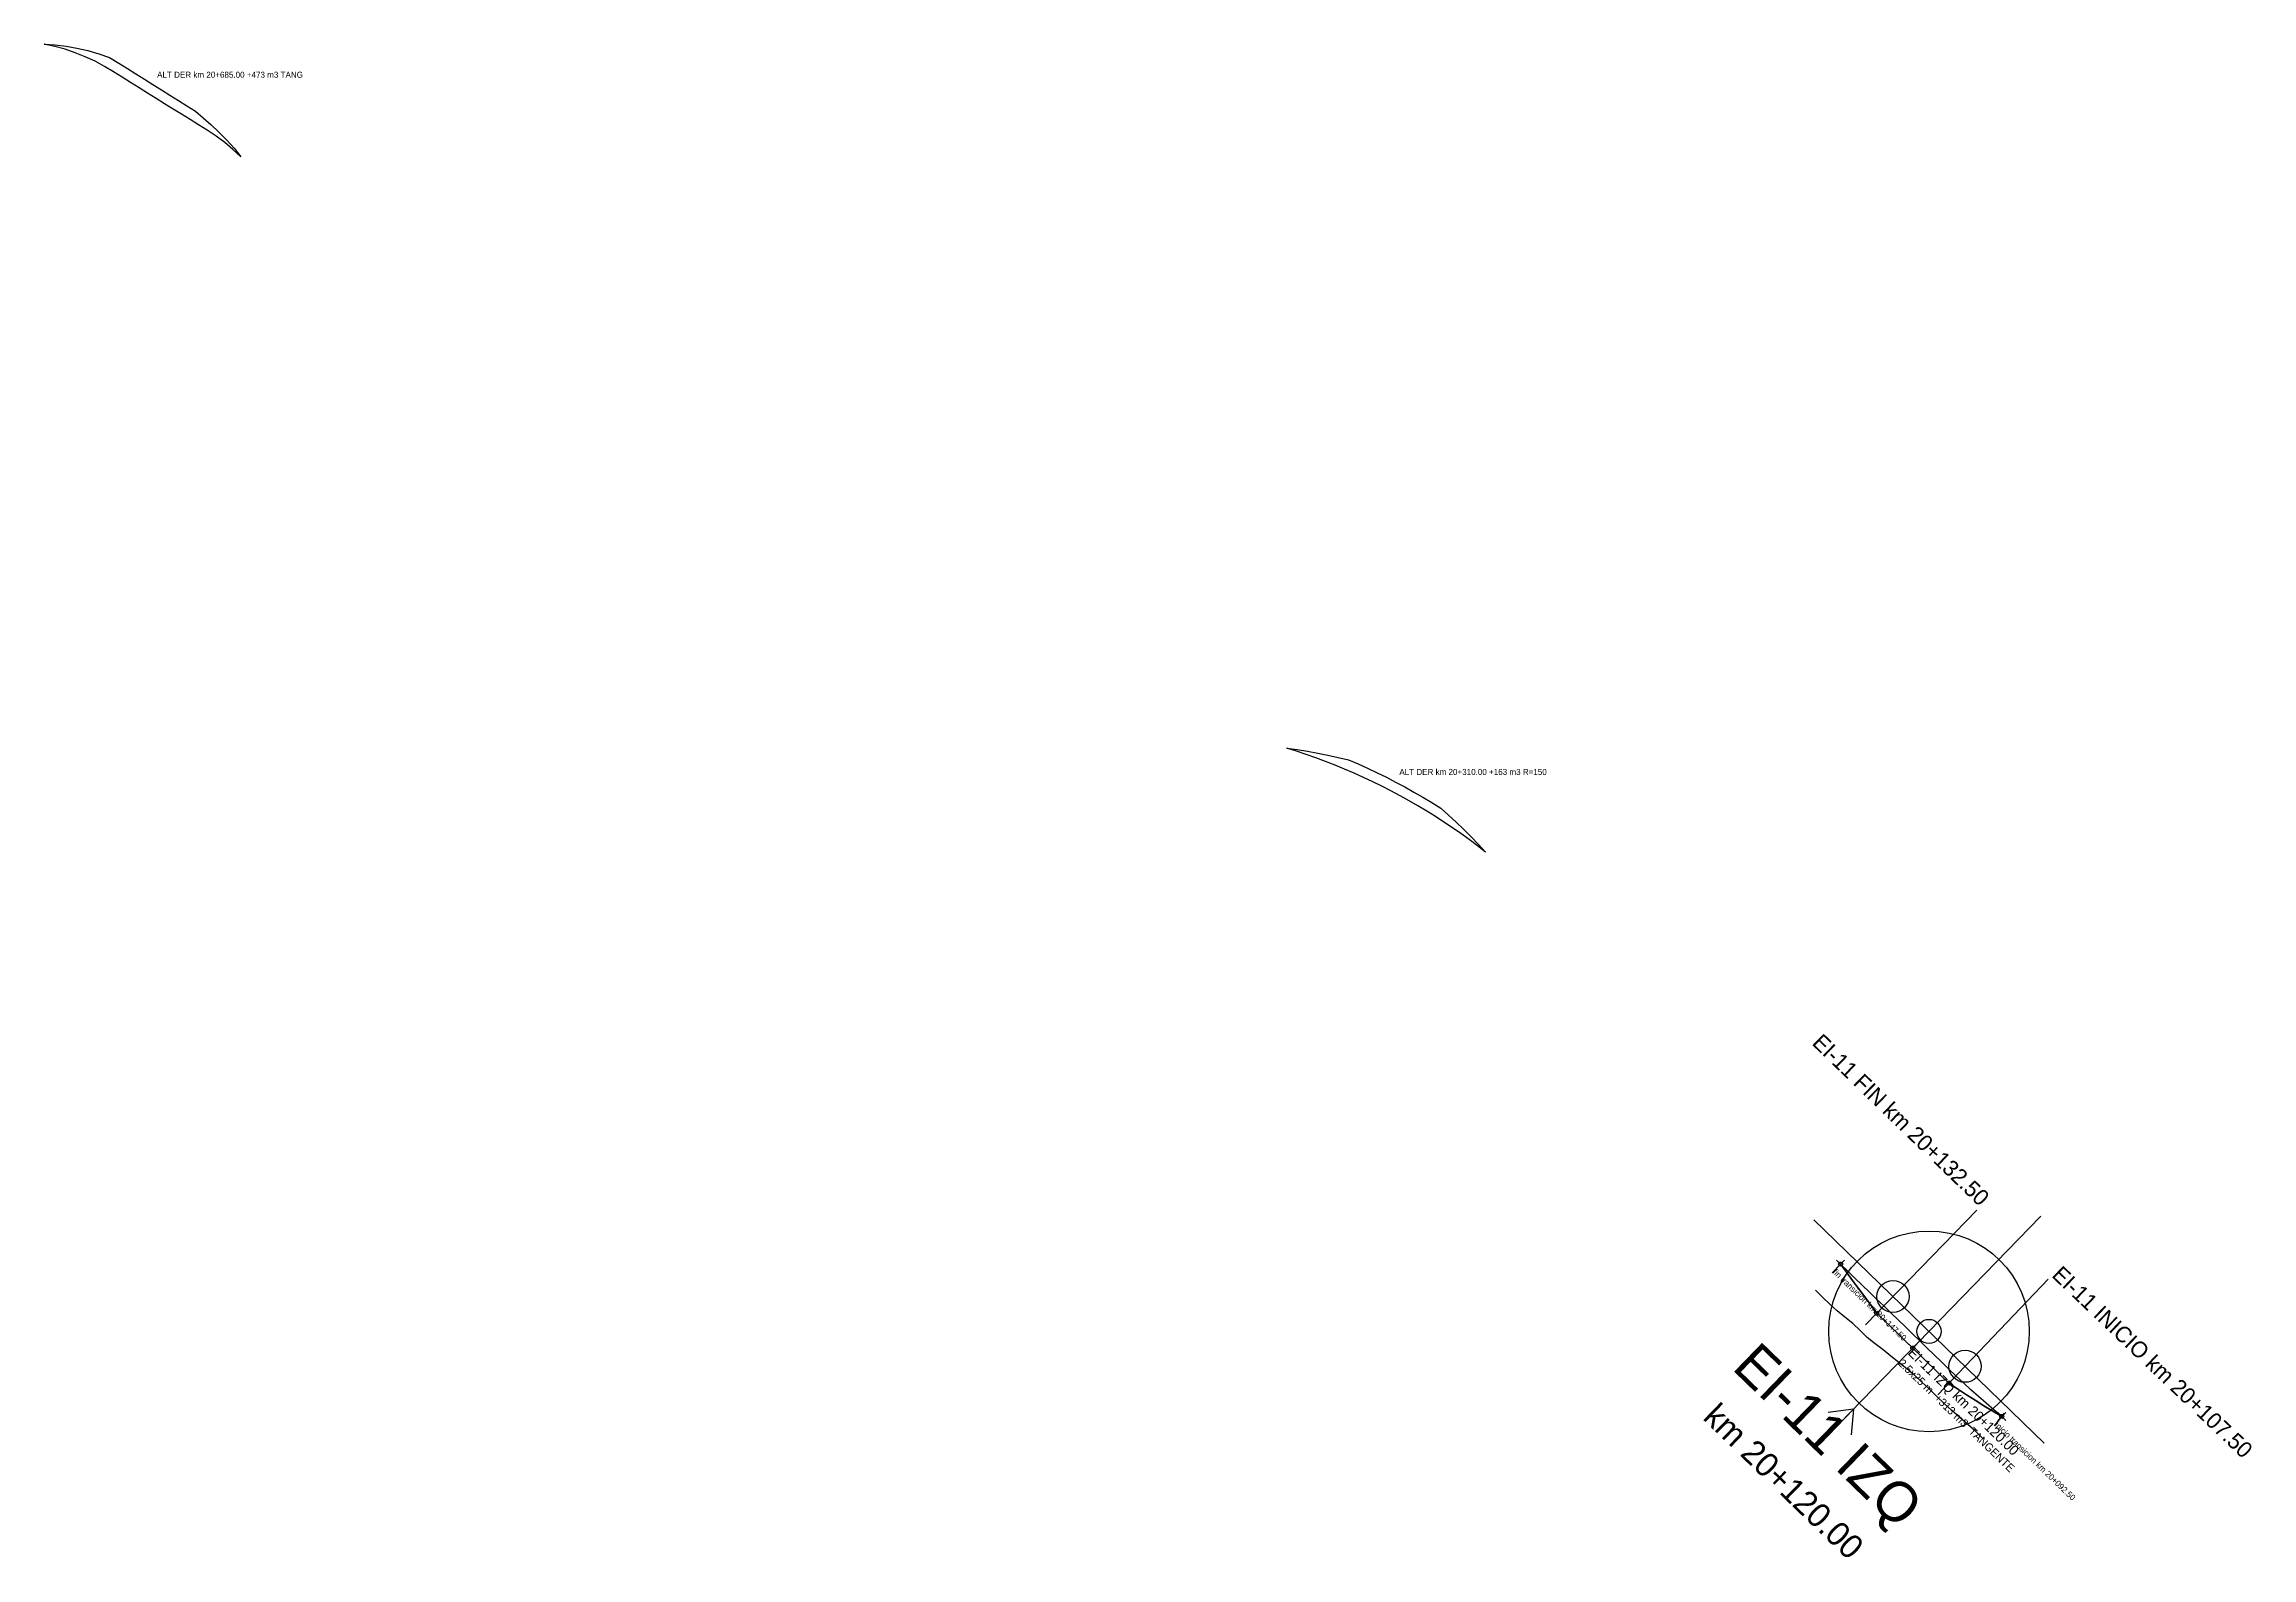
# Model space of a CAD drawing. Extents: x 598026 to 612634, y 9471396 to 9478667.
# Drawn here: x 602448 to 602998, y 9477507 to 9477884 of the extents above; entities that cross this region are included whole.
import ezdxf
from ezdxf.enums import TextEntityAlignment as Align

# ---------------------------------------------------------------- set-up
doc = ezdxf.new("R2010")
doc.units = 0
doc.header["$PDMODE"] = 35
doc.header["$PDSIZE"] = 1
for name, color, linetype in [('ENSANCHE_ALTERNATIVAS', 8, 'CONTINUOUS'), ('ENSANCHE_IZQ', 1, 'CONTINUOUS'), ('ENSANCHE_IZQ_BORDE_3D', 1, 'CONTINUOUS'), ('ENSANCHE_IZQ_MARCA', 1, 'CONTINUOUS'), ('ENSANCHE_IZQ_PUNTOS', 1, 'CONTINUOUS'), ('ENSANCHE_IZQ_TALUD', 1, 'CONTINUOUS'), ('ENSANCHE_IZQ_TEXTO', 1, 'CONTINUOUS')]:
    doc.layers.add(name, color=color, linetype=linetype)

msp = doc.modelspace()

# ---------------------------------------------------------------- texts
at = {"layer": 'ENSANCHE_ALTERNATIVAS'}
for s, p in [('ALT DER km 20+685.00 +473 m3 TANG', (602475.9785, 9477875.3951)), ('ALT DER km 20+310.00 +163 m3 R=150', (602785.5541, 9477701.6576))]:
    msp.add_text(s, height=1.5, dxfattribs=at).set_placement(p)
at = {"layer": 'ENSANCHE_IZQ_MARCA'}
msp.add_text('EI-11 FIN km 20+132.50', height=4, rotation=-44.0989, dxfattribs=at).set_placement((602930.1421, 9477593.9458), align=Align.RIGHT)
msp.add_text('EI-11 INICIO km 20+107.50', height=4, rotation=-43.6301, dxfattribs=at).set_placement((602947.9174, 9477576.7289))
for s, height, p in [('EI-11 IZQ', 10, (602889.0141, 9477533.541)), ('km 20+120.00', 6, (602879.2716, 9477523.4871))]:
    msp.add_text(s, height=height, rotation=-44.0989, dxfattribs=at).set_placement(p, align=Align.CENTER)
at = {"layer": 'ENSANCHE_IZQ_TEXTO'}
for s, height, p in [('fin transicion km 20+147.50', 1.5, (602893.413, 9477577.5977)), ('2.5x25 m  +313 m3  TANGENTE', 2, (602909.6823, 9477554.8698)), ('EI-11 IZQ km 20+120.00', 2.5, (602912.118, 9477557.3832)), ('inicio transicion km 20+092.50', 1.5, (602933.7692, 9477539.4846))]:
    msp.add_text(s, height=height, rotation=-44.0989, dxfattribs=at).set_placement(p)

# ---------------------------------------------------------------- linework, layer by layer
at = {"layer": 'ENSANCHE_ALTERNATIVAS'}
for points in [[(602496.8471, 9477855.677), (602494.8869, 9477857.5089), (602492.8279, 9477859.2291), (602490.6766, 9477860.8323), (602488.442, 9477862.3122), (602486.3211, 9477863.6358), (602484.2003, 9477864.9594), (602482.0794, 9477866.2831), (602479.9586, 9477867.6067), (602477.8377, 9477868.9303), (602475.7169, 9477870.2539), (602473.596, 9477871.5776), (602471.4752, 9477872.9012), (602469.3543, 9477874.2248), (602467.2335, 9477875.5485), (602465.1126, 9477876.8721), (602462.8655, 9477878.2324), (602460.5003, 9477879.499), (602458.0685, 9477880.6324), (602455.5774, 9477881.629), (602453.0349, 9477882.4858), (602450.4487, 9477883.2001), (602447.8269, 9477883.7696), (602447.8269, 9477883.7696), (602450.5485, 9477883.6046), (602453.279, 9477883.2826), (602456.0093, 9477882.8021), (602458.7303, 9477882.1621), (602461.4325, 9477881.3622), (602464.1065, 9477880.4026), (602466.4362, 9477878.9929), (602468.5571, 9477877.6693), (602470.6779, 9477876.3457), (602472.7988, 9477875.022), (602474.9196, 9477873.6984), (602477.0405, 9477872.3748), (602479.1613, 9477871.0512), (602481.2822, 9477869.7275), (602483.403, 9477868.4039), (602485.5239, 9477867.0803), (602487.4241, 9477865.4032), (602489.3244, 9477863.7261), (602491.3954, 9477861.855), (602493.3442, 9477859.8832), (602495.1628, 9477857.8211), (602496.8471, 9477855.677)], [(602807.0487, 9477682.4474), (602805.025, 9477684.007), (602802.9755, 9477685.5326), (602800.901, 9477687.0239), (602798.8018, 9477688.4805), (602796.6787, 9477689.9018), (602794.5322, 9477691.2875), (602792.3628, 9477692.6373), (602790.1713, 9477693.9508), (602787.9582, 9477695.2275), (602785.7241, 9477696.4672), (602783.4697, 9477697.6695), (602781.1956, 9477698.834), (602778.9023, 9477699.9605), (602776.5907, 9477701.0486), (602774.2611, 9477702.098), (602771.9145, 9477703.1084), (602769.5513, 9477704.0796), (602767.1722, 9477705.0113), (602764.778, 9477705.9032), (602762.3692, 9477706.7551), (602759.9466, 9477707.5667), (602757.5108, 9477708.3378), (602757.5108, 9477708.3378), (602760.0757, 9477707.9629), (602762.6405, 9477707.543), (602765.2046, 9477707.0782), (602767.767, 9477706.5682), (602770.3271, 9477706.0131), (602772.884, 9477705.4128), (602775.269, 9477704.3858), (602777.6364, 9477703.3193), (602779.9858, 9477702.2135), (602782.3165, 9477701.0686), (602784.6277, 9477699.8851), (602786.9189, 9477698.6632), (602789.1894, 9477697.4033), (602791.4386, 9477696.1058), (602793.6658, 9477694.7709), (602795.8705, 9477693.3991), (602797.8232, 9477691.6426), (602799.7405, 9477689.8577), (602801.6221, 9477688.045), (602803.4676, 9477686.2052), (602805.2766, 9477684.3391), (602807.0487, 9477682.4474)]]:
    msp.add_lwpolyline(points, close=True, dxfattribs=at)
at = {"layer": 'ENSANCHE_IZQ'}
msp.add_lwpolyline([(602935.6707, 9477541.805), (602933.7152, 9477543.4279), (602931.7802, 9477545.0752), (602929.8659, 9477546.7465), (602927.9726, 9477548.4417), (602926.1007, 9477550.1603), (602924.2504, 9477551.9022), (602922.4309, 9477553.6559), (602920.6356, 9477555.3956), (602918.8402, 9477557.1354), (602917.0449, 9477558.8751), (602915.2495, 9477560.6149), (602913.4542, 9477562.3546), (602911.6588, 9477564.0944), (602909.8635, 9477565.8341), (602908.0681, 9477567.5739), (602906.2728, 9477569.3136), (602904.4774, 9477571.0534), (602902.6821, 9477572.7931), (602900.8867, 9477574.5329), (602899.0914, 9477576.2726), (602897.296, 9477578.0123), (602895.5007, 9477579.7521), (602895.5007, 9477579.7521), (602897.0061, 9477577.7131), (602898.5115, 9477575.6742), (602900.0169, 9477573.6352), (602901.5223, 9477571.5962), (602903.0277, 9477569.5572), (602904.533, 9477567.5183), (602906.3284, 9477565.7785), (602908.1237, 9477564.0388), (602909.9191, 9477562.299), (602911.7144, 9477560.5593), (602913.5098, 9477558.8195), (602915.3051, 9477557.0798), (602917.1005, 9477555.34), (602918.8958, 9477553.6003), (602920.6912, 9477551.8605), (602922.5254, 9477550.0927), (602924.6822, 9477548.6345), (602926.8531, 9477547.2069), (602929.0379, 9477545.8101), (602931.236, 9477544.4441), (602933.4471, 9477543.109), (602935.6707, 9477541.805)], close=True, dxfattribs=at)
at = {"layer": 'ENSANCHE_IZQ_BORDE_3D'}
msp.add_polyline3d([(602935.6707, 9477541.805, 453.1971), (602933.4471, 9477543.109, 453.1817), (602931.236, 9477544.4441, 453.1664), (602929.0379, 9477545.8101, 453.151), (602926.8531, 9477547.2069, 453.1357), (602924.6822, 9477548.6345, 453.1203), (602922.5254, 9477550.0927, 453.105), (602920.6912, 9477551.8605, 453.098), (602918.8958, 9477553.6003, 453.091), (602917.1005, 9477555.34, 453.084), (602915.3051, 9477557.0798, 453.0769), (602913.5098, 9477558.8195, 453.0699), (602911.7144, 9477560.5593, 453.0629), (602909.9191, 9477562.299, 453.0559), (602908.1237, 9477564.0388, 453.0489), (602906.3284, 9477565.7785, 453.0419), (602904.533, 9477567.5183, 453.0349), (602903.0277, 9477569.5572, 453.0362), (602901.5223, 9477571.5962, 453.0375), (602900.0169, 9477573.6352, 453.0389), (602898.5115, 9477575.6742, 453.0402), (602897.0061, 9477577.7131, 453.0415), (602895.5007, 9477579.7521, 453.0428)], dxfattribs=at)
at = {"layer": 'ENSANCHE_IZQ_MARCA'}
for p, q in [((602929.4462, 9477593.2277), (602901.7494, 9477564.6457)), ((602946.2716, 9477535.1488), (602888.8204, 9477590.8207)), ((602889.71, 9477534.2591), (602945.382, 9477591.7103)), ((602896.1966, 9477580.4702), (602893.413, 9477577.5977)), ((602947.2274, 9477576.0051), (602919.7654, 9477547.1975)), ((602898.7567, 9477543.595), (602890.4059, 9477534.9773)), ((602898.7567, 9477543.595), (602892.4047, 9477542.7879)), ((602898.7567, 9477543.595), (602898.1498, 9477537.2207)), ((602936.3045, 9477542.5785), (602933.7692, 9477539.4846))]:
    msp.add_line(p, q, dxfattribs=at)
for centre, radius in [((602917.546, 9477562.9847), 25), ((602908.5693, 9477571.6835), 4), ((602917.546, 9477562.9847), 3), ((602926.5274, 9477554.2908), 4)]:
    msp.add_circle(centre, radius, dxfattribs=at)
at = {"layer": 'ENSANCHE_IZQ_PUNTOS'}
for p in [(602895.5007, 9477579.7521, 453.0428), (602904.533, 9477567.5183, 453.0349), (602913.5098, 9477558.8195, 453.0699), (602922.5254, 9477550.0927, 453.105), (602935.6707, 9477541.805, 453.1971)]:
    msp.add_point(p, dxfattribs=at)
at = {"layer": 'ENSANCHE_IZQ_TALUD'}
msp.add_lwpolyline([(602931.0755, 9477536.1973), (602929.2111, 9477538.0695), (602927.2094, 9477539.7735), (602925.2292, 9477541.5024), (602923.2708, 9477543.2558), (602921.3344, 9477545.0337), (602919.4204, 9477546.8356), (602917.5596, 9477548.6289), (602915.7643, 9477550.3687), (602913.9689, 9477552.1084), (602911.9996, 9477553.6686), (602910.0303, 9477555.2288), (602908.061, 9477556.789), (602906.0916, 9477558.3492), (602904.1223, 9477559.9095), (602902.153, 9477561.4697), (602900.3577, 9477563.2094), (602898.5623, 9477564.9492), (602896.593, 9477566.5094), (602894.6237, 9477568.0696), (602892.8283, 9477569.8093), (602891.033, 9477571.5491), (602889.2376, 9477573.2888)], dxfattribs=at)

msp.set_redraw_order([(e.dxf.handle, doc.entitydb.next_handle()) for e in msp.query("TEXT MTEXT ATTDEF DIMENSION ARC_DIMENSION")])  # texts and dimensions are drawn at this point

doc.saveas('drawing.dxf')
